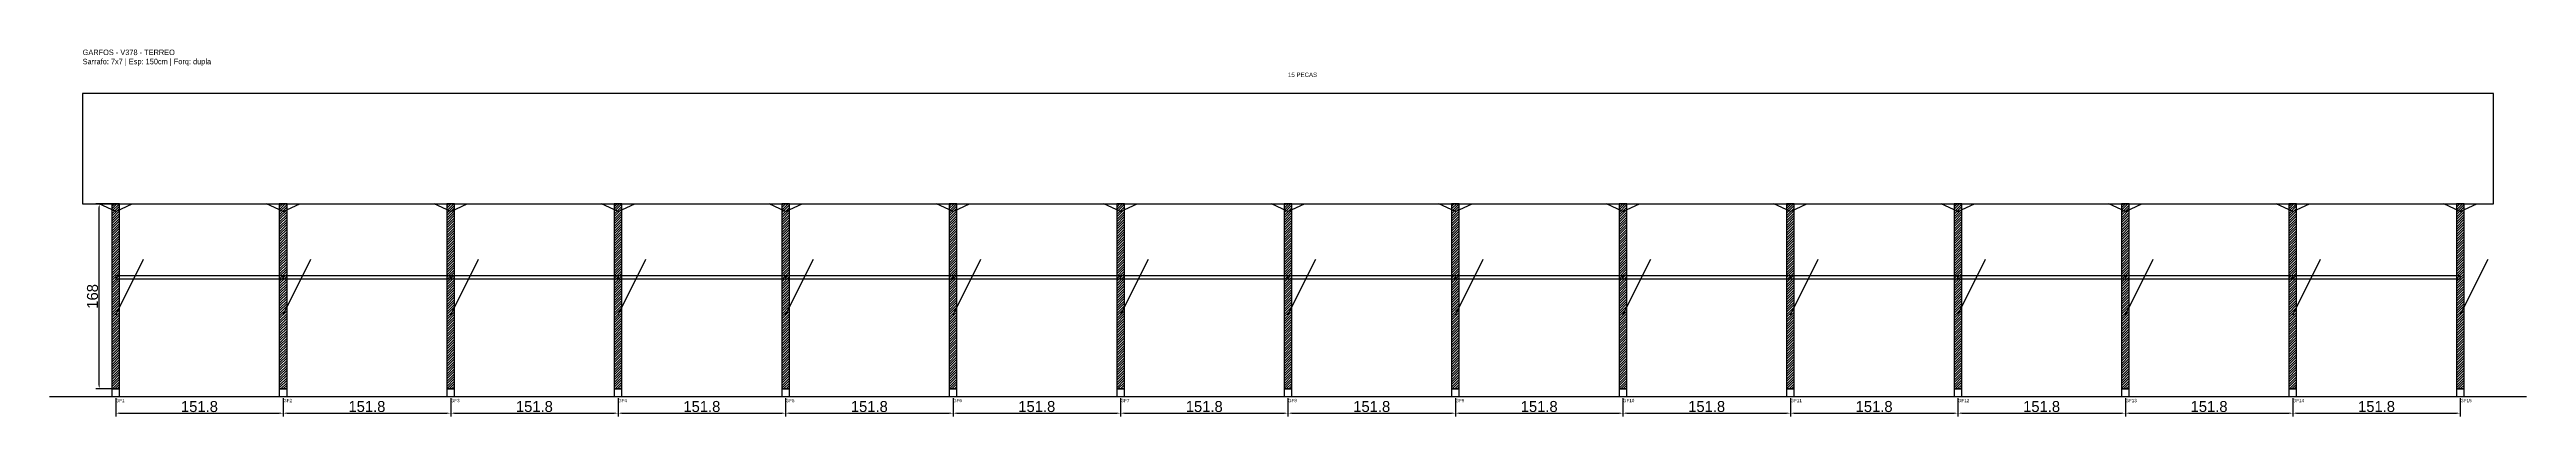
# Model space of a CAD drawing. Header units: metres. Extents: x -30 to 2215, y -25 to 308.
import ezdxf

# ---------------------------------------------------------------- set-up
doc = ezdxf.new("R2010")
doc.units = ezdxf.units.M
for name, color, linetype in [('BARRA_ANCORAGEM', 1, 'Continuous'), ('COTA', 241, 'Continuous'), ('GARFOS OK', 3, 'Continuous'), ('NOME DA VIGA', 6, 'Continuous'), ('SARR_7x7', 40, 'Continuous'), ('TIRAS REESCORAMENTO', 252, 'Continuous'), ('VIGAS', 3, 'Continuous')]:
    doc.layers.add(name, color=color, linetype=linetype)
doc.dimstyles.new('EZ DXF', dxfattribs={"dimtxt": 10, "dimasz": 3.5, "dimexe": 3, "dimexo": 1.5, "dimgap": 1, "dimtad": 1, "dimdec": 1, "dimdsep": 46, "dimcen": 2.5, "dimazin": 3, "dimtfac": 1, "dimtmove": 0, "dimatfit": 3})

msp = doc.modelspace()

# ---------------------------------------------------------------- hatches: boundary and pattern name
at = {"layer": 'COTA'}
h = msp.add_hatch(dxfattribs=at)
h.set_pattern_fill('ANSI31', scale=0.5)
h.paths.add_polyline_path([(26.5, 0), (33.5, 0), (33.5, 168), (26.5, 168)])
h = msp.add_hatch(dxfattribs=at)
h.set_pattern_fill('ANSI31', scale=0.5)
h.paths.add_polyline_path([(178.3, 0), (185.3, 0), (185.3, 168), (178.3, 168)])
h = msp.add_hatch(dxfattribs=at)
h.set_pattern_fill('ANSI31', scale=0.5)
h.paths.add_polyline_path([(330.11, 0), (337.11, 0), (337.11, 168), (330.11, 168)])
h = msp.add_hatch(dxfattribs=at)
h.set_pattern_fill('ANSI31', scale=0.5)
h.paths.add_polyline_path([(481.91, 0), (488.91, 0), (488.91, 168), (481.91, 168)])
h = msp.add_hatch(dxfattribs=at)
h.set_pattern_fill('ANSI31', scale=0.5)
h.paths.add_polyline_path([(633.71, 0), (640.71, 0), (640.71, 168), (633.71, 168)])
h = msp.add_hatch(dxfattribs=at)
h.set_pattern_fill('ANSI31', scale=0.5)
h.paths.add_polyline_path([(785.52, 0), (792.52, 0), (792.52, 168), (785.52, 168)])
h = msp.add_hatch(dxfattribs=at)
h.set_pattern_fill('ANSI31', scale=0.5)
h.paths.add_polyline_path([(937.32, 0), (944.32, 0), (944.32, 168), (937.32, 168)])
h = msp.add_hatch(dxfattribs=at)
h.set_pattern_fill('ANSI31', scale=0.5)
h.paths.add_polyline_path([(1089.12, 0), (1096.12, 0), (1096.12, 168), (1089.12, 168)])
h = msp.add_hatch(dxfattribs=at)
h.set_pattern_fill('ANSI31', scale=0.5)
h.paths.add_polyline_path([(1240.92, 0), (1247.92, 0), (1247.92, 168), (1240.92, 168)])
h = msp.add_hatch(dxfattribs=at)
h.set_pattern_fill('ANSI31', scale=0.5)
h.paths.add_polyline_path([(1392.73, 0), (1399.73, 0), (1399.73, 168), (1392.73, 168)])
h = msp.add_hatch(dxfattribs=at)
h.set_pattern_fill('ANSI31', scale=0.5)
h.paths.add_polyline_path([(1544.53, 0), (1551.53, 0), (1551.53, 168), (1544.53, 168)])
h = msp.add_hatch(dxfattribs=at)
h.set_pattern_fill('ANSI31', scale=0.5)
h.paths.add_polyline_path([(1696.33, 0), (1703.33, 0), (1703.33, 168), (1696.33, 168)])
h = msp.add_hatch(dxfattribs=at)
h.set_pattern_fill('ANSI31', scale=0.5)
h.paths.add_polyline_path([(1848.14, 0), (1855.14, 0), (1855.14, 168), (1848.14, 168)])
h = msp.add_hatch(dxfattribs=at)
h.set_pattern_fill('ANSI31', scale=0.5)
h.paths.add_polyline_path([(1999.94, 0), (2006.94, 0), (2006.94, 168), (1999.94, 168)])
h = msp.add_hatch(dxfattribs=at)
h.set_pattern_fill('ANSI31', scale=0.5)
h.paths.add_polyline_path([(2151.74, 0), (2158.74, 0), (2158.74, 168), (2151.74, 168)])

# ---------------------------------------------------------------- linework, layer by layer
at = {"layer": 'BARRA_ANCORAGEM'}
for p, q in [((30, 67.2), (55.2, 117.6)), ((181.8, 67.2), (207, 117.6)), ((333.61, 67.2), (358.81, 117.6)), ((485.41, 67.2), (510.61, 117.6)), ((637.21, 67.2), (662.41, 117.6)), ((789.02, 67.2), (814.22, 117.6)), ((940.82, 67.2), (966.02, 117.6)), ((1092.62, 67.2), (1117.82, 117.6)), ((1244.42, 67.2), (1269.62, 117.6)), ((1396.23, 67.2), (1421.43, 117.6)), ((1548.03, 67.2), (1573.23, 117.6)), ((1699.83, 67.2), (1725.03, 117.6)), ((1851.64, 67.2), (1876.84, 117.6)), ((2003.44, 67.2), (2028.64, 117.6)), ((2155.24, 67.2), (2180.44, 117.6))]:
    msp.add_line(p, q, dxfattribs=at)
at = {"layer": 'GARFOS OK'}
for p, q in [((30, 161), (15, 168)), ((15, 168), (45, 168)), ((30, 161), (45, 168)), ((181.8, 161), (166.8, 168)), ((166.8, 168), (196.8, 168)), ((181.8, 161), (196.8, 168)), ((333.61, 161), (318.61, 168)), ((318.61, 168), (348.61, 168)), ((333.61, 161), (348.61, 168)), ((485.41, 161), (470.41, 168)), ((470.41, 168), (500.41, 168)), ((485.41, 161), (500.41, 168)), ((637.21, 161), (622.21, 168)), ((622.21, 168), (652.21, 168)), ((637.21, 161), (652.21, 168)), ((789.02, 161), (774.02, 168)), ((774.02, 168), (804.02, 168)), ((789.02, 161), (804.02, 168)), ((940.82, 161), (925.82, 168)), ((925.82, 168), (955.82, 168)), ((940.82, 161), (955.82, 168)), ((1092.62, 161), (1077.62, 168)), ((1077.62, 168), (1107.62, 168)), ((1092.62, 161), (1107.62, 168)), ((1244.42, 161), (1229.42, 168)), ((1229.42, 168), (1259.42, 168)), ((1244.42, 161), (1259.42, 168)), ((1396.23, 161), (1381.23, 168)), ((1381.23, 168), (1411.23, 168)), ((1396.23, 161), (1411.23, 168)), ((1548.03, 161), (1533.03, 168)), ((1533.03, 168), (1563.03, 168)), ((1548.03, 161), (1563.03, 168)), ((1699.83, 161), (1684.83, 168)), ((1684.83, 168), (1714.83, 168)), ((1699.83, 161), (1714.83, 168)), ((1851.64, 161), (1836.64, 168)), ((1836.64, 168), (1866.64, 168)), ((1851.64, 161), (1866.64, 168)), ((2003.44, 161), (1988.44, 168)), ((1988.44, 168), (2018.44, 168)), ((2003.44, 161), (2018.44, 168)), ((2155.24, 161), (2140.24, 168)), ((2140.24, 168), (2170.24, 168)), ((2155.24, 161), (2170.24, 168))]:
    msp.add_line(p, q, dxfattribs=at)
at = {"layer": 'GARFOS OK', "linetype": 'CONTINUOUS'}
msp.add_line((-30, -7), (2215.24, -7), dxfattribs=at)
at = {"layer": 'GARFOS OK'}
for points in [[(26.5, 0), (33.5, 0), (33.5, 168), (26.5, 168), (26.5, 0)], [(178.3, 0), (185.3, 0), (185.3, 168), (178.3, 168), (178.3, 0)], [(330.11, 0), (337.11, 0), (337.11, 168), (330.11, 168), (330.11, 0)], [(481.91, 0), (488.91, 0), (488.91, 168), (481.91, 168), (481.91, 0)], [(633.71, 0), (640.71, 0), (640.71, 168), (633.71, 168), (633.71, 0)], [(785.52, 0), (792.52, 0), (792.52, 168), (785.52, 168), (785.52, 0)], [(937.32, 0), (944.32, 0), (944.32, 168), (937.32, 168), (937.32, 0)], [(1089.12, 0), (1096.12, 0), (1096.12, 168), (1089.12, 168), (1089.12, 0)], [(1240.92, 0), (1247.92, 0), (1247.92, 168), (1240.92, 168), (1240.92, 0)], [(1392.73, 0), (1399.73, 0), (1399.73, 168), (1392.73, 168), (1392.73, 0)], [(1544.53, 0), (1551.53, 0), (1551.53, 168), (1544.53, 168), (1544.53, 0)], [(1696.33, 0), (1703.33, 0), (1703.33, 168), (1696.33, 168), (1696.33, 0)], [(1848.14, 0), (1855.14, 0), (1855.14, 168), (1848.14, 168), (1848.14, 0)], [(1999.94, 0), (2006.94, 0), (2006.94, 168), (1999.94, 168), (1999.94, 0)], [(2151.74, 0), (2158.74, 0), (2158.74, 168), (2151.74, 168), (2151.74, 0)]]:
    msp.add_lwpolyline(points, dxfattribs=at)
at = {"layer": 'SARR_7x7'}
for points in [[(26.5, -7), (33.5, -7), (33.5, 0), (26.5, 0), (26.5, -7)], [(178.3, -7), (185.3, -7), (185.3, 0), (178.3, 0), (178.3, -7)], [(330.11, -7), (337.11, -7), (337.11, 0), (330.11, 0), (330.11, -7)], [(481.91, -7), (488.91, -7), (488.91, 0), (481.91, 0), (481.91, -7)], [(633.71, -7), (640.71, -7), (640.71, 0), (633.71, 0), (633.71, -7)], [(785.52, -7), (792.52, -7), (792.52, 0), (785.52, 0), (785.52, -7)], [(937.32, -7), (944.32, -7), (944.32, 0), (937.32, 0), (937.32, -7)], [(1089.12, -7), (1096.12, -7), (1096.12, 0), (1089.12, 0), (1089.12, -7)], [(1240.92, -7), (1247.92, -7), (1247.92, 0), (1240.92, 0), (1240.92, -7)], [(1392.73, -7), (1399.73, -7), (1399.73, 0), (1392.73, 0), (1392.73, -7)], [(1544.53, -7), (1551.53, -7), (1551.53, 0), (1544.53, 0), (1544.53, -7)], [(1696.33, -7), (1703.33, -7), (1703.33, 0), (1696.33, 0), (1696.33, -7)], [(1848.14, -7), (1855.14, -7), (1855.14, 0), (1848.14, 0), (1848.14, -7)], [(1999.94, -7), (2006.94, -7), (2006.94, 0), (1999.94, 0), (1999.94, -7)], [(2151.74, -7), (2158.74, -7), (2158.74, 0), (2151.74, 0), (2151.74, -7)]]:
    msp.add_lwpolyline(points, dxfattribs=at)
at = {"layer": 'TIRAS REESCORAMENTO'}
for points in [[(30, 100), (181.8, 100), (181.8, 102.5), (30, 102.5), (30, 100)], [(181.8, 100), (333.61, 100), (333.61, 102.5), (181.8, 102.5), (181.8, 100)], [(333.61, 100), (485.41, 100), (485.41, 102.5), (333.61, 102.5), (333.61, 100)], [(485.41, 100), (637.21, 100), (637.21, 102.5), (485.41, 102.5), (485.41, 100)], [(637.21, 100), (789.02, 100), (789.02, 102.5), (637.21, 102.5), (637.21, 100)], [(789.02, 100), (940.82, 100), (940.82, 102.5), (789.02, 102.5), (789.02, 100)], [(940.82, 100), (1092.62, 100), (1092.62, 102.5), (940.82, 102.5), (940.82, 100)], [(1092.62, 100), (1244.42, 100), (1244.42, 102.5), (1092.62, 102.5), (1092.62, 100)], [(1244.42, 100), (1396.23, 100), (1396.23, 102.5), (1244.42, 102.5), (1244.42, 100)], [(1396.23, 100), (1548.03, 100), (1548.03, 102.5), (1396.23, 102.5), (1396.23, 100)], [(1548.03, 100), (1699.83, 100), (1699.83, 102.5), (1548.03, 102.5), (1548.03, 100)], [(1699.83, 100), (1851.64, 100), (1851.64, 102.5), (1699.83, 102.5), (1699.83, 100)], [(1851.64, 100), (2003.44, 100), (2003.44, 102.5), (1851.64, 102.5), (1851.64, 100)], [(2003.44, 100), (2155.24, 100), (2155.24, 102.5), (2003.44, 102.5), (2003.44, 100)]]:
    msp.add_lwpolyline(points, dxfattribs=at)
at = {"layer": 'VIGAS'}
msp.add_lwpolyline([(0, 168), (2185.24, 168), (2185.24, 268), (0, 268), (0, 168)], dxfattribs=at)

# ---------------------------------------------------------------- texts
at = {"layer": 'NOME DA VIGA'}
for s, height, p in [('15 PECAS', 4, (1092.62, 283)), ('GF1', 3, (30, -12)), ('GF2', 3, (181.8, -12)), ('GF3', 3, (333.61, -12)), ('GF4', 3, (485.41, -12)), ('GF5', 3, (637.21, -12)), ('GF6', 3, (789.02, -12)), ('GF7', 3, (940.82, -12)), ('GF8', 3, (1092.62, -12)), ('GF9', 3, (1244.42, -12)), ('GF10', 3, (1396.23, -12)), ('GF11', 3, (1548.03, -12)), ('GF12', 3, (1699.83, -12)), ('GF13', 3, (1851.64, -12)), ('GF14', 3, (2003.44, -12)), ('GF15', 3, (2155.24, -12))]:
    msp.add_text(s, height=height, dxfattribs=at).set_placement(p)
at = {"layer": 'NOME DA VIGA', "insert": (0, 293), "char_height": 5, "attachment_point": 7}
msp.add_mtext('GARFOS - V378 - TERREO\\PSarrafo: 7x7 | Esp: 150cm | Forq: dupla', dxfattribs=at)

# ---------------------------------------------------------------- dimensions: what is measured, and where the dimension line sits
at = {"layer": 'COTA'}
msp.add_linear_dim(base=(15, 0), p1=(30, 0), p2=(30, 168), angle=90, dimstyle='EZ DXF', dxfattribs=at).render()
for base, p1, p2 in [((30, -22), (30, -7), (181.8, -7)), ((181.8, -22), (181.8, -7), (333.61, -7)), ((333.61, -22), (333.61, -7), (485.41, -7)), ((485.41, -22), (485.41, -7), (637.21, -7)), ((637.21, -22), (637.21, -7), (789.02, -7)), ((789.02, -22), (789.02, -7), (940.82, -7)), ((940.82, -22), (940.82, -7), (1092.62, -7)), ((1092.62, -22), (1092.62, -7), (1244.42, -7)), ((1244.42, -22), (1244.42, -7), (1396.23, -7)), ((1396.23, -22), (1396.23, -7), (1548.03, -7)), ((1548.03, -22), (1548.03, -7), (1699.83, -7)), ((1699.83, -22), (1699.83, -7), (1851.64, -7)), ((1851.64, -22), (1851.64, -7), (2003.44, -7)), ((2003.44, -22), (2003.44, -7), (2155.24, -7))]:
    msp.add_linear_dim(base=base, p1=p1, p2=p2, dimstyle='EZ DXF', dxfattribs=at).render()

doc.saveas('drawing.dxf')
